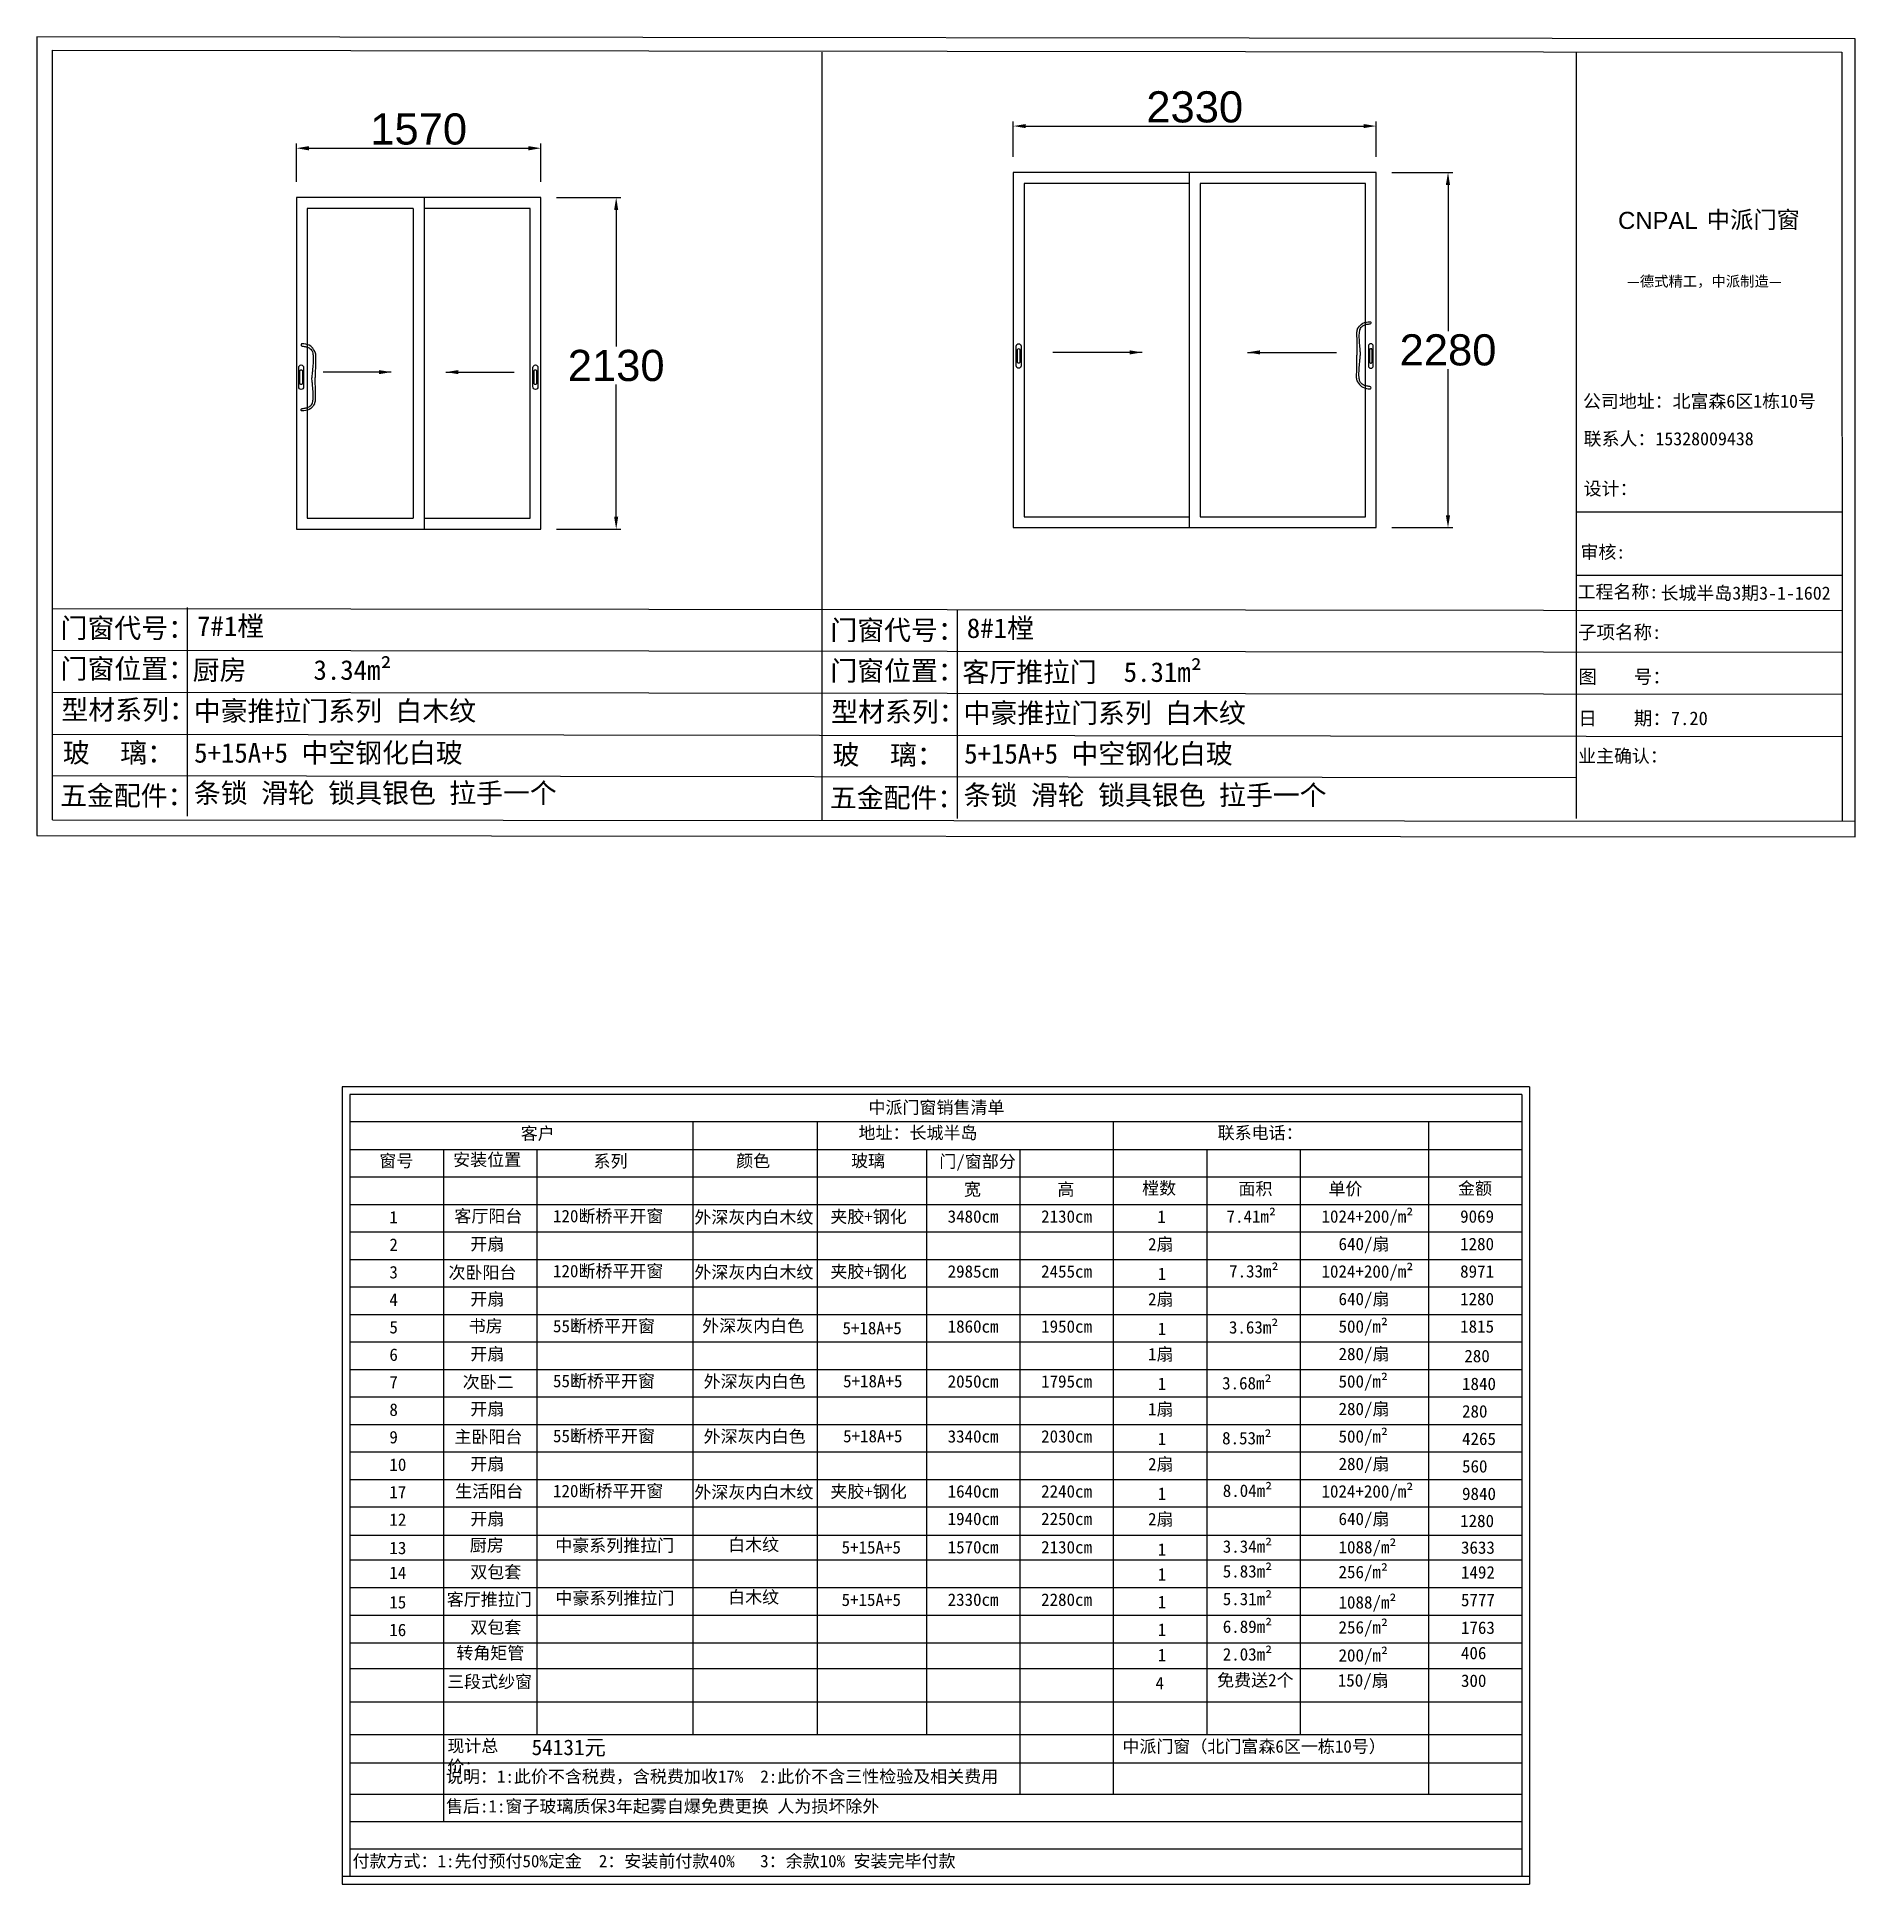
# Model space of a CAD drawing. Header units: inches. Extents: x -138455 to 599497, y -747149 to 13167.
# Drawn here: x 280757 to 292428, y -241317 to -229459 of the extents above; entities that cross this region are included whole.
import ezdxf

# ---------------------------------------------------------------- set-up
doc = ezdxf.new("R2010")
doc.units = ezdxf.units.IN
doc.header["$MEASUREMENT"] = 0
doc.header["$PDMODE"] = 35
doc.header["$PDSIZE"] = -3
doc.layers.add('0 @ 1', color=7, linetype='Continuous')
doc.styles.add('Annotative', font='arialbd.ttf')
doc.styles.add('MtXpl_', font='')
doc.styles.get("Standard").update_dxf_attribs({"font": 'arial.ttf'})
doc.styles.get('MtXpl_').set_extended_font_data('SimSun')
doc.dimstyles.get("Standard").update_dxf_attribs({"dimtxt": 80, "dimasz": 70, "dimexe": 40, "dimexo": 80, "dimgap": 0, "dimtad": 1, "dimtih": 1, "dimtoh": 1, "dimdec": 0, "dimzin": 0, "dimdsep": 46, "dimtxsty": 'Standard', "dimcen": 0.09, "dimadec": 0, "dimazin": 0, "dimtfac": 1, "dimtdec": 0, "dimtofl": 0, "dimtmove": 0, "dimatfit": 3, "dimfxl": 0, "dimtolj": 1, "dimtzin": 0, "dimarcsym": 0})

msp = doc.modelspace()

# ---------------------------------------------------------------- texts
msp.add_text('CNPAL', height=109.66).set_placement((290906.7, -230691.3))
at = {"style": 'MtXpl_'}
for s, height, p in [('中派门窗', 109.66, (291476.1, -230686.8)), ('—德式精工，中派制造—', 67.485, (290964.1, -231061)), ('公司地址：北富森6区1栋10号', 84.356, (290681.3, -231839.2)), ('联系人：15328009438', 84.356, (290685.9, -232080.3)), ('设计：', 84.36, (290686.1, -232400.4)), ('审核:', 84.36, (290665.3, -232807.6)), ('工程名称:', 84.36, (290647, -233062.9)), ('长城半岛3期3-1-1602', 84.356, (291179.5, -233071.2)), ('子项名称:', 87.17, (290649.1, -233323.5)), ('图    号：', 87.17, (290651.5, -233609.4)), ('日    期：7.20', 87.169, (290651.8, -233876.4)), ('业主确认：', 84.36, (290650.6, -234116.9))]:
    msp.add_text(s, height=height, dxfattribs=at).set_placement(p)
at = {"layer": '0 @ 1', "style": 'Annotative'}
for s, p in [('门窗代号：', (280908.1, -233317)), ('门窗代号：', (285849.7, -233330.2)), ('门窗位置：', (280908.1, -233577.6)), ('门窗位置：', (285849.7, -233590.9)), ('型材系列：', (280913.5, -233841)), ('型材系列：', (285855.1, -233854.2)), ('玻    璃：', (280922.3, -234117.1)), ('玻    璃：', (285863.9, -234130.3)), ('五金配件：', (280905, -234392.2)), ('五金配件：', (285846.6, -234405.4))]:
    msp.add_text(s, height=126.53, dxfattribs=at).set_placement(p)
at = {"layer": '0 @ 1', "attachment_point": 1, "style": 'Annotative'}
for s, width, insert, char_height in [('{\\fSimSun|b1|i0|c134|p2;7#1樘}', 4396.385, (281784.3, -233177.5), 126.534), ('{\\fSimSun|b1|i0|c134|p2;8#1樘}', 4396.385, (286725.9, -233190.8), 126.534), ('{\\fSimSun|b1|i0|c134|p2;厨房     3.34m²}', 4396.385, (281756.1, -233459.4), 126.534), ('{\\fSimSun|b1|i0|c134|p2;客厅推拉门  5.31m²}', 4396.385, (286697.7, -233472.7), 126.534), ('{\\fSimSun|b1|i0|c134|p2;中豪推拉门系列 白木纹}', 4396.385, (281763.3, -233722.1), 126.534), ('{\\fSimSun|b1|i0|c134|p2;中豪推拉门系列 白木纹}', 4396.385, (286704.9, -233735.4), 126.534), ('{\\fSimSun|b1|i0|c134|p2;5+15A+5 中空钢化白玻 }', 6587.2, (281765.6, -233991.2), 126.534), ('{\\fSimSun|b1|i0|c134|p2;5+15A+5 中空钢化白玻 }', 6587.2, (286709, -233996.9), 126.534), ('{\\fSimSun|b1|i0|c134|p2;条锁 滑轮 锁具银色 拉手一个}', 5156.596, (281764.2, -234249), 126.534), ('{\\fSimSun|b1|i0|c134|p2;条锁 滑轮 锁具银色 拉手一个}', 5156.596, (286705.8, -234262.2), 126.534), ('{\\fSimSun|b1|i0|c134|p2;中派门窗销售清单}', 1381.442, (286094.7, -236290.9), 80), ('{\\fSimSun|b1|i0|c134|p2;地址：长城半岛}', 1564.514, (286030.5, -236453.4), 80), ('{\\fSimSun|b1|i0|c134|p2;联系电话：}', 603.897, (288336.1, -236453.7), 80), ('{\\fSimSun|b1|i0|c134|p2;客户}', 485.592, (283862.3, -236457.6), 80), ('{\\fSimSun|b1|i0|c134|p2;窗号}', 485.592, (282954.7, -236633.4), 80), ('{\\fSimSun|b1|i0|c134|p2;安装位置}', 485.592, (283428.6, -236626.2), 80), ('{\\fSimSun|b1|i0|c134|p2;系列}', 485.592, (284329.5, -236635.6), 80), ('{\\fSimSun|b1|i0|c134|p2;颜色}', 485.592, (285245.4, -236633.6), 80), ('{\\fSimSun|b1|i0|c134|p2;玻璃}', 485.592, (285982.9, -236633.6), 80), ('{\\fSimSun|b1|i0|c134|p2;门/窗部分}', 603.897, (286549.2, -236637.6), 80), ('{\\fSimSun|b1|i0|c134|p2;樘数}', 603.897, (287851, -236809.3), 80), ('{\\fSimSun|b1|i0|c134|p2;金额}', 603.897, (289879, -236810.4), 80), ('{\\fSimSun|b1|i0|c134|p2;宽}', 603.897, (286707.6, -236816.3), 80), ('{\\fSimSun|b1|i0|c134|p2;高}', 603.897, (287307.6, -236816.3), 80), ('{\\fSimSun|b1|i0|c134|p2;面积}', 603.897, (288469.5, -236813.2), 80), ('{\\fSimSun|b1|i0|c134|p2;单价}', 603.897, (289047.2, -236813.2), 80), ('{\\fSimSun|b1|i0|c134|p2;1}', 485.592, (283019.1, -236995.7), 80), ('{\\fSimSun|b1|i0|c134|p2;客厅阳台}', 921.091, (283436.2, -236988), 80), ('{\\fSimSun|b1|i0|c134|p2;120断桥平开窗}', 921.091, (284069.4, -236988.4), 80), ('{\\fSimSun|b1|i0|c134|p2;外深灰内白木纹}', 840.838, (284977, -236995.7), 80), ('{\\fSimSun|b1|i0|c134|p2;夹胶+钢化}', 753.781, (285849.6, -236991.7), 80), ('{\\fSimSun|b1|i0|c134|p2;3480cm}', 753.781, (286602.9, -236990.9), 80), ('{\\fSimSun|b1|i0|c134|p2;2130cm}', 753.781, (287202.9, -236990.9), 80), ('{\\fSimSun|b1|i0|c134|p2;1}', 753.781, (287948.4, -236992.2), 80), ('{\\fSimSun|b1|i0|c134|p2;7.41m²}', 753.781, (288393.3, -236990.9), 80), ('{\\fSimSun|b1|i0|c134|p2;1024+200/m²}', 753.781, (289002.9, -236990.9), 80), ('{\\fSimSun|b1|i0|c134|p2;9069}', 753.781, (289892.8, -236990.9), 80), ('{\\fSimSun|b1|i0|c134|p2;2}', 485.592, (283019.1, -237172.1), 80), ('{\\fSimSun|b1|i0|c134|p2;开扇}', 753.781, (283538.5, -237167.5), 80), ('{\\fSimSun|b1|i0|c134|p2;2扇}', 753.781, (287889.4, -237168.7), 80), ('{\\fSimSun|b1|i0|c134|p2;640/扇}', 753.781, (289112.2, -237167.4), 80), ('{\\fSimSun|b1|i0|c134|p2;1280}', 753.781, (289892.8, -237167.4), 80), ('{\\fSimSun|b1|i0|c134|p2;3}', 485.592, (283019.1, -237348.6), 80), ('{\\fSimSun|b1|i0|c134|p2;次卧阳台}', 921.091, (283398.4, -237350.7), 80), ('{\\fSimSun|b1|i0|c134|p2;120断桥平开窗}', 921.091, (284069.4, -237341.4), 80), ('{\\fSimSun|b1|i0|c134|p2;外深灰内白木纹}', 840.838, (284977, -237348.6), 80), ('{\\fSimSun|b1|i0|c134|p2;夹胶+钢化}', 753.781, (285849.6, -237344.7), 80), ('{\\fSimSun|b1|i0|c134|p2;2985cm}', 753.781, (286602.9, -237343.8), 80), ('{\\fSimSun|b1|i0|c134|p2;2455cm}', 753.781, (287202.9, -237343.8), 80), ('{\\fSimSun|b1|i0|c134|p2;1}', 753.781, (287951.6, -237358.8), 80), ('{\\fSimSun|b1|i0|c134|p2;7.33m²}', 753.781, (288409.9, -237342.4), 80), ('{\\fSimSun|b1|i0|c134|p2;1024+200/m²}', 753.781, (289002.9, -237343.8), 80), ('{\\fSimSun|b1|i0|c134|p2;8971}', 753.781, (289892.8, -237343.8), 80), ('{\\fSimSun|b1|i0|c134|p2;开扇}', 753.781, (283538.5, -237520.5), 80), ('{\\fSimSun|b1|i0|c134|p2;2扇}', 753.781, (287889.4, -237521.6), 80), ('{\\fSimSun|b1|i0|c134|p2;640/扇}', 753.781, (289112.2, -237520.3), 80), ('{\\fSimSun|b1|i0|c134|p2;4}', 485.592, (283019.1, -237525.1), 80), ('{\\fSimSun|b1|i0|c134|p2;1280}', 753.781, (289892.8, -237520.3), 80), ('{\\fSimSun|b1|i0|c134|p2;5}', 485.592, (283019.1, -237701.6), 80), ('{\\fSimSun|b1|i0|c134|p2;书房}', 921.091, (283528.5, -237693.8), 80), ('{\\fSimSun|b1|i0|c134|p2;55断桥平开窗}', 921.091, (284069.4, -237694.3), 80), ('{\\fSimSun|b1|i0|c134|p2;外深灰内白色}', 840.838, (285027.1, -237692.5), 80), ('{\\fSimSun|b1|i0|c134|p2;5+18A+5}', 753.781, (285927.6, -237707.2), 80), ('{\\fSimSun|b1|i0|c134|p2;1860cm}', 753.781, (286602.9, -237696.8), 80), ('{\\fSimSun|b1|i0|c134|p2;1950cm}', 753.781, (287202.9, -237696.8), 80), ('{\\fSimSun|b1|i0|c134|p2;1}', 753.781, (287951.6, -237711.7), 80), ('{\\fSimSun|b1|i0|c134|p2;3.63m²}', 753.781, (288408.5, -237702.5), 80), ('{\\fSimSun|b1|i0|c134|p2;500/m²}', 753.781, (289112.2, -237696.8), 80), ('{\\fSimSun|b1|i0|c134|p2;1815}', 753.781, (289892.8, -237696.8), 80), ('{\\fSimSun|b1|i0|c134|p2;开扇}', 753.781, (283538.5, -237873.4), 80), ('{\\fSimSun|b1|i0|c134|p2;1扇}', 753.781, (287889.4, -237874.6), 80), ('{\\fSimSun|b1|i0|c134|p2;280/扇}', 753.781, (289112.2, -237873.3), 80), ('{\\fSimSun|b1|i0|c134|p2;6}', 485.592, (283019.1, -237878), 80), ('{\\fSimSun|b1|i0|c134|p2;280}', 753.781, (289919.8, -237886.6), 80), ('{\\fSimSun|b1|i0|c134|p2;7}', 485.592, (283019.1, -238054.5), 80), ('{\\fSimSun|b1|i0|c134|p2;次卧二}', 921.091, (283489.7, -238054), 80), ('{\\fSimSun|b1|i0|c134|p2;55断桥平开窗}', 921.091, (284069.4, -238047.2), 80), ('{\\fSimSun|b1|i0|c134|p2;外深灰内白色}', 840.838, (285036.3, -238050), 80), ('{\\fSimSun|b1|i0|c134|p2;5+18A+5}', 753.781, (285931.7, -238047.8), 80), ('{\\fSimSun|b1|i0|c134|p2;2050cm}', 753.781, (286602.9, -238049.7), 80), ('{\\fSimSun|b1|i0|c134|p2;1795cm}', 753.781, (287202.9, -238049.7), 80), ('{\\fSimSun|b1|i0|c134|p2;1}', 753.781, (287951.6, -238064.7), 80), ('{\\fSimSun|b1|i0|c134|p2;3.68m²}', 753.781, (288364.8, -238061), 80), ('{\\fSimSun|b1|i0|c134|p2;500/m²}', 753.781, (289112.2, -238049.7), 80), ('{\\fSimSun|b1|i0|c134|p2;1840}', 753.781, (289905, -238065.2), 80), ('{\\fSimSun|b1|i0|c134|p2;开扇}', 753.781, (283538.5, -238226.3), 80), ('{\\fSimSun|b1|i0|c134|p2;1扇}', 753.781, (287889.4, -238227.5), 80), ('{\\fSimSun|b1|i0|c134|p2;280/扇}', 753.781, (289112.2, -238226.2), 80), ('{\\fSimSun|b1|i0|c134|p2;8}', 485.592, (283019.1, -238231), 80), ('{\\fSimSun|b1|i0|c134|p2;280}', 753.781, (289905, -238241.7), 80), ('{\\fSimSun|b1|i0|c134|p2;9}', 485.592, (283019.1, -238407.4), 80), ('{\\fSimSun|b1|i0|c134|p2;主卧阳台}', 921.091, (283436.8, -238405.3), 80), ('{\\fSimSun|b1|i0|c134|p2;55断桥平开窗}', 921.091, (284069.4, -238400.2), 80), ('{\\fSimSun|b1|i0|c134|p2;外深灰内白色}', 840.838, (285036.3, -238402.9), 80), ('{\\fSimSun|b1|i0|c134|p2;5+18A+5}', 753.781, (285931.7, -238400.8), 80), ('{\\fSimSun|b1|i0|c134|p2;3340cm}', 753.781, (286602.9, -238402.7), 80), ('{\\fSimSun|b1|i0|c134|p2;2030cm}', 753.781, (287202.9, -238402.7), 80), ('{\\fSimSun|b1|i0|c134|p2;1}', 753.781, (287951.6, -238417.6), 80), ('{\\fSimSun|b1|i0|c134|p2;8.53m²}', 753.781, (288364.8, -238413.9), 80), ('{\\fSimSun|b1|i0|c134|p2;500/m²}', 753.781, (289112.2, -238402.7), 80), ('{\\fSimSun|b1|i0|c134|p2;4265}', 753.781, (289905, -238418.1), 80), ('{\\fSimSun|b1|i0|c134|p2;开扇}', 753.781, (283538.5, -238579.3), 80), ('{\\fSimSun|b1|i0|c134|p2;2扇}', 753.781, (287889.4, -238580.4), 80), ('{\\fSimSun|b1|i0|c134|p2;280/扇}', 753.781, (289112.2, -238579.1), 80), ('{\\fSimSun|b1|i0|c134|p2;10}', 485.592, (283019.1, -238583.9), 80), ('{\\fSimSun|b1|i0|c134|p2;560}', 753.781, (289905, -238594.6), 80), ('{\\fSimSun|b1|i0|c134|p2;17}', 485.592, (283019.1, -238760.4), 80), ('{\\fSimSun|b1|i0|c134|p2;生活阳台}', 921.091, (283441.7, -238754.6), 80), ('{\\fSimSun|b1|i0|c134|p2;120断桥平开窗}', 921.091, (284069.4, -238753.1), 80), ('{\\fSimSun|b1|i0|c134|p2;外深灰内白木纹}', 840.838, (284977, -238760.4), 80), ('{\\fSimSun|b1|i0|c134|p2;夹胶+钢化}', 753.781, (285849.6, -238756.4), 80), ('{\\fSimSun|b1|i0|c134|p2;1640cm}', 753.781, (286602.9, -238755.6), 80), ('{\\fSimSun|b1|i0|c134|p2;2240cm}', 753.781, (287202.9, -238755.6), 80), ('{\\fSimSun|b1|i0|c134|p2;1}', 753.781, (287951.6, -238770.5), 80), ('{\\fSimSun|b1|i0|c134|p2;8.04m²}', 753.781, (288368.9, -238751.2), 80), ('{\\fSimSun|b1|i0|c134|p2;1024+200/m²}', 753.781, (289002.9, -238755.6), 80), ('{\\fSimSun|b1|i0|c134|p2;9840}', 753.781, (289905, -238771.1), 80), ('{\\fSimSun|b1|i0|c134|p2;开扇}', 753.781, (283538.5, -238932.2), 80), ('{\\fSimSun|b1|i0|c134|p2;1940cm}', 753.781, (286602.9, -238932.1), 80), ('{\\fSimSun|b1|i0|c134|p2;2250cm}', 753.781, (287202.9, -238932.1), 80), ('{\\fSimSun|b1|i0|c134|p2;2扇}', 753.781, (287889.4, -238933.4), 80), ('{\\fSimSun|b1|i0|c134|p2;640/扇}', 753.781, (289112.2, -238932.1), 80), ('{\\fSimSun|b1|i0|c134|p2;12}', 485.592, (283019.1, -238936.8), 80), ('{\\fSimSun|b1|i0|c134|p2;1280}', 753.781, (289892.8, -238945), 80), ('{\\fSimSun|b1|i0|c134|p2;13}', 485.592, (283019.1, -239118.6), 80), ('{\\fSimSun|b1|i0|c134|p2;厨房}', 921.091, (283535.4, -239100.7), 80), ('{\\fSimSun|b1|i0|c134|p2;中豪系列推拉门}', 921.091, (284083.6, -239102.6), 80), ('{\\fSimSun|b1|i0|c134|p2;白木纹}', 840.838, (285193.6, -239097.8), 80), ('{\\fSimSun|b1|i0|c134|p2;5+15A+5}', 753.781, (285922, -239114.7), 80), ('{\\fSimSun|b1|i0|c134|p2;1570cm}', 753.781, (286602.9, -239113.9), 80), ('{\\fSimSun|b1|i0|c134|p2;2130cm}', 753.781, (287202.9, -239113.9), 80), ('{\\fSimSun|b1|i0|c134|p2;1}', 753.781, (287951.6, -239128.8), 80), ('{\\fSimSun|b1|i0|c134|p2;3.34m²}', 753.781, (288368.9, -239109.5), 80), ('{\\fSimSun|b1|i0|c134|p2;1088/m²}', 753.781, (289112.2, -239113.9), 80), ('{\\fSimSun|b1|i0|c134|p2;3633}', 753.781, (289898.1, -239116.2), 80), ('{\\fSimSun|b1|i0|c134|p2;14}', 485.592, (283019.1, -239277.8), 80), ('{\\fSimSun|b1|i0|c134|p2;双包套}', 753.781, (283538.5, -239273.1), 80), ('{\\fSimSun|b1|i0|c134|p2;5.83m²}', 753.781, (288368.9, -239268.6), 80), ('{\\fSimSun|b1|i0|c134|p2;256/m²}', 753.781, (289112.2, -239273), 80), ('{\\fSimSun|b1|i0|c134|p2;1492}', 753.781, (289898.1, -239275.3), 80), ('{\\fSimSun|b1|i0|c134|p2;1}', 753.781, (287951.6, -239287.9), 80), ('{\\fSimSun|b1|i0|c134|p2;15}', 485.592, (283018.4, -239467.3), 80), ('{\\fSimSun|b1|i0|c134|p2;客厅推拉门}', 921.091, (283387.4, -239449.2), 80), ('{\\fSimSun|b1|i0|c134|p2;中豪系列推拉门}', 921.091, (284084.7, -239440.6), 80), ('{\\fSimSun|b1|i0|c134|p2;白木纹}', 840.838, (285193.6, -239434.6), 80), ('{\\fSimSun|b1|i0|c134|p2;5+15A+5}', 753.781, (285922, -239451.5), 80), ('{\\fSimSun|b1|i0|c134|p2;2330cm}', 753.781, (286602.9, -239450.7), 80), ('{\\fSimSun|b1|i0|c134|p2;2280cm}', 753.781, (287202.9, -239450.7), 80), ('{\\fSimSun|b1|i0|c134|p2;1}', 753.781, (287951.6, -239465.6), 80), ('{\\fSimSun|b1|i0|c134|p2;5.31m²}', 753.781, (288368.9, -239446.3), 80), ('{\\fSimSun|b1|i0|c134|p2;1088/m²}', 753.781, (289112.2, -239468), 80), ('{\\fSimSun|b1|i0|c134|p2;5777}', 753.781, (289898.1, -239453), 80), ('{\\fSimSun|b1|i0|c134|p2;双包套}', 753.781, (283538.5, -239628.4), 80), ('{\\fSimSun|b1|i0|c134|p2;6.89m²}', 753.781, (288368.9, -239623.9), 80), ('{\\fSimSun|b1|i0|c134|p2;256/m²}', 753.781, (289112.2, -239628.3), 80), ('{\\fSimSun|b1|i0|c134|p2;1763}', 753.781, (289898.1, -239630.6), 80), ('{\\fSimSun|b1|i0|c134|p2;16}', 485.592, (283018.4, -239645), 80), ('{\\fSimSun|b1|i0|c134|p2;1}', 753.781, (287951.6, -239643.2), 80), ('{\\fSimSun|b1|i0|c134|p2;转角矩管}', 921.091, (283448.8, -239792.8), 80), ('{\\fSimSun|b1|i0|c134|p2;1}', 753.781, (287951.6, -239805.9), 80), ('{\\fSimSun|b1|i0|c134|p2;2.03m²}', 753.781, (288368.9, -239801.7), 80), ('{\\fSimSun|b1|i0|c134|p2;200/m²}', 753.781, (289112.2, -239808.3), 80), ('{\\fSimSun|b1|i0|c134|p2;406}', 753.781, (289898.1, -239793.3), 80), ('{\\fSimSun|b1|i0|c134|p2;三段式纱窗}', 921.091, (283389.5, -239977), 80), ('{\\fSimSun|b1|i0|c134|p2;4}', 753.781, (287937.3, -239986.3), 80), ('{\\fSimSun|b1|i0|c134|p2;免费送2个}', 753.781, (288332.6, -239967.6), 80), ('{\\fSimSun|b1|i0|c134|p2;150/扇}', 753.781, (289107.3, -239968.7), 80), ('{\\fSimSun|b1|i0|c134|p2;300}', 753.781, (289898.1, -239971), 80), ('{\\fSimSun|b1|i0|c134|p2;现计总价：}', 485.592, (283391.1, -240388.7), 80), ('{\\fSimSun|b1|i0|c134|p2;54131元 }', 2644.65, (283931.9, -240388.9), 100), ('{\\fSimSun|b1|i0|c134|p2;中派门窗（北门富森6区一栋10号）}', 1756.126, (287724.7, -240393.1), 80), ('{\\fSimSun|b1|i0|c134|p2;说明：1:此价不含税费，含税费加收17%  2:此价不含三性检验及相关费用}', 3920.385, (283382.4, -240586.1), 80), ('{\\fSimSun|b1|i0|c134|p2;售后:1:窗子玻璃质保3年起雾自爆免费更换 人为损坏除外  }', 6510.182, (283382.4, -240777), 80), ('{\\fSimSun|b1|i0|c134|p2;付款方式：1:先付预付50%定金  2：安装前付款40%   3：余款10% 安装完毕付款}', 6510.182, (282782.4, -241129), 80)]:
    msp.add_mtext_dynamic_manual_height_columns(s, width=width, gutter_width=903.5, heights=[0], dxfattribs=dict(at, insert=insert, char_height=char_height))

# ---------------------------------------------------------------- blocks, each defined once
blk = doc.blocks.new('*D907')
at = {"color": 0, "lineweight": -2, "transparency": 16777216}
for p, q in [((282422, -230389), (282422, -230143)), ((283992, -230389), (283992, -230143)), ((282502, -230173), (283912, -230173))]:
    blk.add_line(p, q, dxfattribs=at)
at = {"color": 0, "transparency": 16777216}
for points in [[(282502, -230160), (282502, -230187), (282422, -230173)], [(283912, -230160), (283912, -230187), (283992, -230173)]]:
    blk.add_solid(points, dxfattribs=at)
at = {"layer": 'Defpoints', "color": 0, "transparency": 16777216}
for p in [(283992, -230173), (282422, -230489), (283992, -230489)]:
    blk.add_point(p, dxfattribs=at)
at = {"color": 0, "transparency": 16777216, "insert": (283207, -230051), "char_height": 200, "attachment_point": 5}
blk.add_mtext('\\A1;1570', dxfattribs=at)
blk = doc.blocks.new('*D908')
at = {"color": 0, "lineweight": -2, "transparency": 16777216}
for p, q in [((284092, -230489), (284505, -230489)), ((284475, -230569), (284475, -231447)), ((284475, -232539), (284475, -231691)), ((284092, -232619), (284505, -232619))]:
    blk.add_line(p, q, dxfattribs=at)
at = {"color": 0, "transparency": 16777216}
for points in [[(284462, -230569), (284488, -230569), (284475, -230489)], [(284462, -232539), (284488, -232539), (284475, -232619)]]:
    blk.add_solid(points, dxfattribs=at)
at = {"layer": 'Defpoints', "color": 0, "transparency": 16777216}
for p in [(283992, -230489), (283992, -232619), (284475, -232619)]:
    blk.add_point(p, dxfattribs=at)
at = {"color": 0, "transparency": 16777216, "insert": (284475, -231569), "char_height": 200, "attachment_point": 5}
blk.add_mtext('\\A1;2130', dxfattribs=at)
blk = doc.blocks.new('*D911')
at = {"color": 0, "lineweight": -2, "transparency": 16777216}
for p, q in [((287024, -230229), (287024, -230001)), ((287104, -230031), (289274, -230031)), ((289354, -230229), (289354, -230001))]:
    blk.add_line(p, q, dxfattribs=at)
at = {"color": 0, "transparency": 16777216}
for points in [[(287104, -230018), (287104, -230044), (287024, -230031)], [(289274, -230018), (289274, -230044), (289354, -230031)]]:
    blk.add_solid(points, dxfattribs=at)
at = {"layer": 'Defpoints', "color": 0, "transparency": 16777216}
for p in [(289354, -230031), (287024, -230329), (289354, -230329)]:
    blk.add_point(p, dxfattribs=at)
at = {"color": 0, "transparency": 16777216, "insert": (288189, -229909), "char_height": 200, "attachment_point": 5}
blk.add_mtext('\\A1;2330', dxfattribs=at)
blk = doc.blocks.new('*D912')
at = {"color": 0, "lineweight": -2, "transparency": 16777216}
for p, q in [((289454, -230329), (289845, -230329)), ((289815, -230409), (289815, -231347)), ((289815, -232529), (289815, -231591)), ((289454, -232609), (289845, -232609))]:
    blk.add_line(p, q, dxfattribs=at)
at = {"color": 0, "transparency": 16777216}
for points in [[(289801, -230409), (289828, -230409), (289815, -230329)], [(289801, -232529), (289828, -232529), (289815, -232609)]]:
    blk.add_solid(points, dxfattribs=at)
at = {"layer": 'Defpoints', "color": 0, "transparency": 16777216}
for p in [(289354, -230329), (289354, -232609), (289815, -232609)]:
    blk.add_point(p, dxfattribs=at)
at = {"color": 0, "transparency": 16777216, "insert": (289815, -231469), "char_height": 200, "attachment_point": 5}
blk.add_mtext('\\A1;2280', dxfattribs=at)
blk = doc.blocks.new('123z')
at = {"color": 0}
for points in [[(94078.4, 52755), (94078.4, 52755, 0.414214), (94088.4, 52765), (94088.4, 52845, 0.414214), (94078.4, 52855), (94078.4, 52855, 0.414214), (94068.4, 52845), (94068.4, 52765, 0.414214)], [(94078.4, 52775), (94078.4, 52775, 0.414214), (94083.4, 52780), (94083.4, 52830, 0.414214), (94078.4, 52835), (94078.4, 52835, 0.414214), (94073.4, 52830), (94073.4, 52780, 0.414214)]]:
    blk.add_lwpolyline(points, format="xyb", close=True, dxfattribs=at)
blk = doc.blocks.new('123hhh')
for centre, radius, start, end in [((280706.3, -83231.5), 10, 16.4502, 30.1514), ((280724, -83285), 15, 176.7622, 183.2378), ((280706.3, -83338.5), 10, 329.8486, 343.5498)]:
    blk.add_arc(centre, radius, start, end)
for points, knots in [([(280691.5, -83211), (280688.9, -83210.6), (280685.3, -83210.1), (280685, -83215), (280689.9, -83216.5), (280695.6, -83216.9), (280703.8, -83219.4), (280710.5, -83226.2), (280712.5, -83239.1), (280711.7, -83253.6), (280710.7, -83267.6), (280709.5, -83277.4), (280709.2, -83282.1), (280709.1, -83284.2)], [0, 0, 0, 0, 6.082763, 8.582763, 11.318747, 19.461781, 26.725965, 36.438119, 46.233865, 64.642794, 80.276332, 88.205882, 94.390611, 94.390611, 94.390611, 94.390611]), ([(280714.9, -83226.5), (280712.4, -83222.1), (280706.8, -83213.8), (280697, -83212), (280691.5, -83211)], [0.93741, 0.93741, 0.93741, 0.93741, 13.606526, 29.417915, 29.417915, 29.417915, 29.417915]), ([(280715.8, -83228.7), (280716.2, -83230), (280717.4, -83234.2), (280716.8, -83248.6), (280716.7, -83266), (280716.7, -83280.5), (280716.7, -83285)], [1.197256, 1.197256, 1.197256, 1.197256, 5.358743, 14.155697, 44.084834, 57.684594, 57.684594, 57.684594, 57.684594]), ([(280691.5, -83359), (280688.9, -83359.4), (280685.3, -83359.9), (280685, -83355), (280689.9, -83353.5), (280695.6, -83353.1), (280703.8, -83350.6), (280710.5, -83343.8), (280712.5, -83330.9), (280711.7, -83316.4), (280710.7, -83302.4), (280709.5, -83292.6), (280709.2, -83287.9), (280709.1, -83285.8)], [0, 0, 0, 0, 6.082763, 8.582763, 11.318747, 19.461781, 26.725965, 36.438119, 46.233865, 64.642794, 80.276332, 88.205882, 94.390611, 94.390611, 94.390611, 94.390611]), ([(280715.8, -83341.3), (280716.2, -83340), (280717.4, -83335.8), (280716.8, -83321.4), (280716.7, -83304), (280716.7, -83289.5), (280716.7, -83285)], [1.197256, 1.197256, 1.197256, 1.197256, 5.358743, 14.155697, 44.084834, 57.684594, 57.684594, 57.684594, 57.684594]), ([(280714.9, -83343.5), (280712.4, -83347.9), (280706.8, -83356.2), (280697, -83358), (280691.5, -83359)], [0.93741, 0.93741, 0.93741, 0.93741, 13.606526, 29.417915, 29.417915, 29.417915, 29.417915])]:
    blk.add_open_spline(points, degree=3, knots=knots)

# ---------------------------------------------------------------- dimensions: what is measured, and where the dimension line sits
for base, p1, p2, picture, middle in [((289354.2, -230031), (287024.2, -230328.9), (289354.2, -230328.9), '*D911', (288189.2, -229908.8)), ((283991.9, -230173.5), (282421.9, -230489.1), (283991.9, -230489.1), '*D907', (283206.9, -230051.3))]:
    dim = msp.add_linear_dim(base=base, p1=p1, p2=p2, dimstyle='Standard', override={"dimtxt": 200, "dimasz": 80, "dimexe": 30, "dimexo": 100, "dimgap": 20})
    dim.commit()
    dim.dimension.update_dxf_attribs({"geometry": picture, "text_midpoint": middle})
dim = msp.add_linear_dim(base=(289814.7, -232608.9), p1=(289354.2, -230328.9), p2=(289354.2, -232608.9), angle=90, dimstyle='Standard', override={"dimtxt": 200, "dimasz": 80, "dimexe": 30, "dimexo": 100, "dimgap": 20})
dim.commit()
dim.dimension.update_dxf_attribs({"geometry": '*D912', "text_midpoint": (289814.7, -231468.9)})
dim = msp.add_linear_dim(base=(284474.9, -232619.1), p1=(283991.9, -230489.1), p2=(283991.9, -232619.1), angle=90, dimstyle='Standard', override={"dimtxt": 200, "dimasz": 80, "dimexe": 30, "dimexo": 100, "dimgap": 20})
dim.commit()
dim.dimension.update_dxf_attribs({"geometry": '*D908', "text_midpoint": (284474.9, -231569.2), "dimtype": 160})

# ---------------------------------------------------------------- linework, layer by layer
for p, q in [((292428, -229472), (280756.5, -229458.8)), ((280756.5, -229458.8), (280756.5, -234584.4)), ((280856.5, -229542.9), (292344, -229556.1)), ((280856.5, -234484.5), (280856.5, -229542.9)), ((285798.1, -234483.9), (285798.1, -229556)), ((285798.1, -234488.5), (285798.1, -229556)), ((290637.4, -229556.1), (290637.4, -234476.9)), ((292344, -229556.1), (292346, -234493.7)), ((292428, -234593.9), (292428, -229472)), ((288154.2, -230328.9), (288154.2, -232608.9)), ((283241.9, -230489.1), (283241.9, -232619.1)), ((288224.2, -230398.9), (288224.2, -232538.9)), ((283171.9, -230559.1), (283171.9, -232549.1)), ((290637.4, -232508.4), (292344, -232508.4)), ((290637.4, -232914.7), (292344, -232914.7)), ((281721.3, -233120.8), (281721.7, -234462.1)), ((280856.5, -233127.4), (292344, -233140.7)), ((286662.9, -233134.1), (286663.3, -234475.3)), ((280856.5, -233394.9), (292344, -233408.1)), ((280856.5, -233664.2), (292344, -233677.5)), ((280856.5, -233935.6), (292344, -233948.8)), ((280856.5, -234200.5), (290637.4, -234213.7)), ((280856.5, -234484.5), (292428, -234493.9)), ((280756.5, -234584.4), (292428, -234593.9)), ((290339.1, -236198.3), (282716, -236198.3)), ((282716, -236198.3), (282716, -241316.5)), ((290339.1, -236198.3), (290339.1, -241316.5)), ((290289.1, -236248.3), (282766, -236248.3)), ((282766, -236248.3), (282766, -241266.5)), ((290289.1, -236248.3), (290289.1, -241266.5)), ((290289.1, -236424.3), (282766, -236424.3)), ((284966, -236424.3), (284966, -238189)), ((285766, -236424.3), (285766, -238718.5)), ((287666, -236424.3), (287666, -239768.9)), ((289689.1, -236424.3), (289689.1, -238189)), ((282766, -236600.8), (290289.1, -236600.8)), ((283366, -236600.8), (283366, -238189)), ((283966, -236600.8), (283966, -238189)), ((286466, -236600.8), (286466, -238718.5)), ((287066, -236600.8), (287066, -239768.9)), ((288266, -236600.8), (288266, -239768.9)), ((288866, -236600.8), (288866, -238189)), ((282766, -236777.3), (290289.1, -236777.3)), ((282766, -236953.7), (290289.1, -236953.7)), ((282766, -237130.2), (290289.1, -237130.2)), ((282766, -237306.7), (290289.1, -237306.7)), ((282766, -237483.2), (290289.1, -237483.2)), ((282766, -237659.6), (290289.1, -237659.6)), ((282766, -237836.1), (290289.1, -237836.1)), ((282766, -238012.6), (290289.1, -238012.6)), ((282766, -238189), (290289.1, -238189)), ((283366, -238189), (283366, -238894.9)), ((283966, -238189), (283966, -238718.5)), ((284966, -238189), (284966, -238718.5)), ((288866, -238189), (288866, -239768.9)), ((289689.1, -238189), (289689.1, -239768.9)), ((282766, -238365.5), (290289.1, -238365.5)), ((282766, -238542), (290289.1, -238542)), ((282766, -238718.5), (290289.1, -238718.5)), ((283966, -238718.5), (283966, -239960.9)), ((284966, -238718.5), (284966, -239768.9)), ((285766, -238718.5), (285766, -239768.9)), ((286466, -238718.5), (286466, -239768.9)), ((282766, -238894.9), (290289.1, -238894.9)), ((283366, -238894.9), (283366, -239768.9)), ((282766, -239076.7), (290289.1, -239076.7)), ((282766, -239235.8), (290289.1, -239235.8)), ((282766, -239413.5), (290289.1, -239413.5)), ((282766, -239591.2), (290289.1, -239591.2)), ((282766, -239768.9), (290289.1, -239768.9)), ((283366, -239768.9), (283366, -240914.5)), ((284966, -239768.9), (284966, -240356.8)), ((285766, -239768.9), (285766, -240356.8)), ((286466, -239768.9), (286466, -240356.8)), ((287066, -239768.9), (287066, -240738.5)), ((287666, -239768.9), (287666, -240738.5)), ((288266, -239768.9), (288266, -240356.8)), ((288866, -239768.9), (288866, -240356.8)), ((289689.1, -239768.9), (289689.1, -240738.5)), ((282766, -239932.4), (290289.1, -239932.4)), ((283966, -239960.9), (283966, -240356.8)), ((282766, -240147), (290289.1, -240147)), ((282766, -240356.8), (290289.1, -240356.8)), ((282766, -240537.7), (290289.1, -240537.7)), ((282766, -240738.5), (290289.1, -240738.5)), ((282766, -240914.5), (290289.1, -240914.5)), ((282766, -241090.5), (290289.1, -241090.5)), ((282716, -241266.5), (290339.1, -241266.5)), ((282716, -241316.5), (290339.1, -241316.5))]:
    msp.add_line(p, q)
for points in [[(287024.2, -232608.9), (289354.2, -232608.9), (289354.2, -230328.9), (287024.2, -230328.9)], [(282421.9, -232619.1), (283991.9, -232619.1), (283991.9, -230489.1), (282421.9, -230489.1)]]:
    msp.add_lwpolyline(points, close=True)
for points in [[(288154.2, -230398.9), (287094.2, -230398.9), (287094.2, -232538.9), (288154.2, -232538.9)], [(288224.2, -232538.9), (289284.2, -232538.9), (289284.2, -230398.9), (288224.2, -230398.9)], [(283171.9, -230559.1), (282491.9, -230559.1), (282491.9, -232549.1), (283171.9, -232549.1)], [(283241.9, -232549.1), (283921.9, -232549.1), (283921.9, -230559.1), (283241.9, -230559.1)]]:
    msp.add_lwpolyline(points)

# ---------------------------------------------------------------- block references
for name, p, xscale, yscale, zscale in [('123hhh', (1103949.7, 10214.5), -2.902285752774178, 2.902285752774178, 2.902285752774178), ('123hhh', (-532176.5, 10072.8), 2.902285752774178, 2.902285752774178, 2.902285752774178), ('123z', (141396.7, -314534), 1.572335281298116, 1.572335281298116, 1.572335281298116)]:
    msp.add_blockref(name, p, dxfattribs=dict(xscale=xscale, yscale=yscale, zscale=zscale))
at = {"xscale": -1.572335281298116, "yscale": 1.572335281298116, "zscale": 1.572335281298116, "rotation": 359.999999999987}
for p in [(434981.6, -314534), (430375.7, -314670.4), (431879.3, -314670.4)]:
    msp.add_blockref('123z', p, dxfattribs=at)

msp.set_redraw_order([(e.dxf.handle, doc.entitydb.next_handle()) for e in msp.query("TEXT MTEXT ATTDEF DIMENSION ARC_DIMENSION")])  # texts and dimensions are drawn at this point

# ---------------------------------------------------------------- leaders
for points in [[(287851.3, -231483.8), (287278.6, -231483.8)], [(288527.1, -231483.8), (289099.8, -231483.8)], [(283031.5, -231610.5), (282594.7, -231610.5)], [(283382.3, -231610.5), (283819.1, -231610.5)]]:
    msp.add_leader(points, dimstyle='Standard', override={"dimtxt": 200, "dimasz": 80, "dimexe": 30, "dimexo": 100, "dimgap": 20, "dimtad": 0})

doc.saveas('drawing.dxf')
